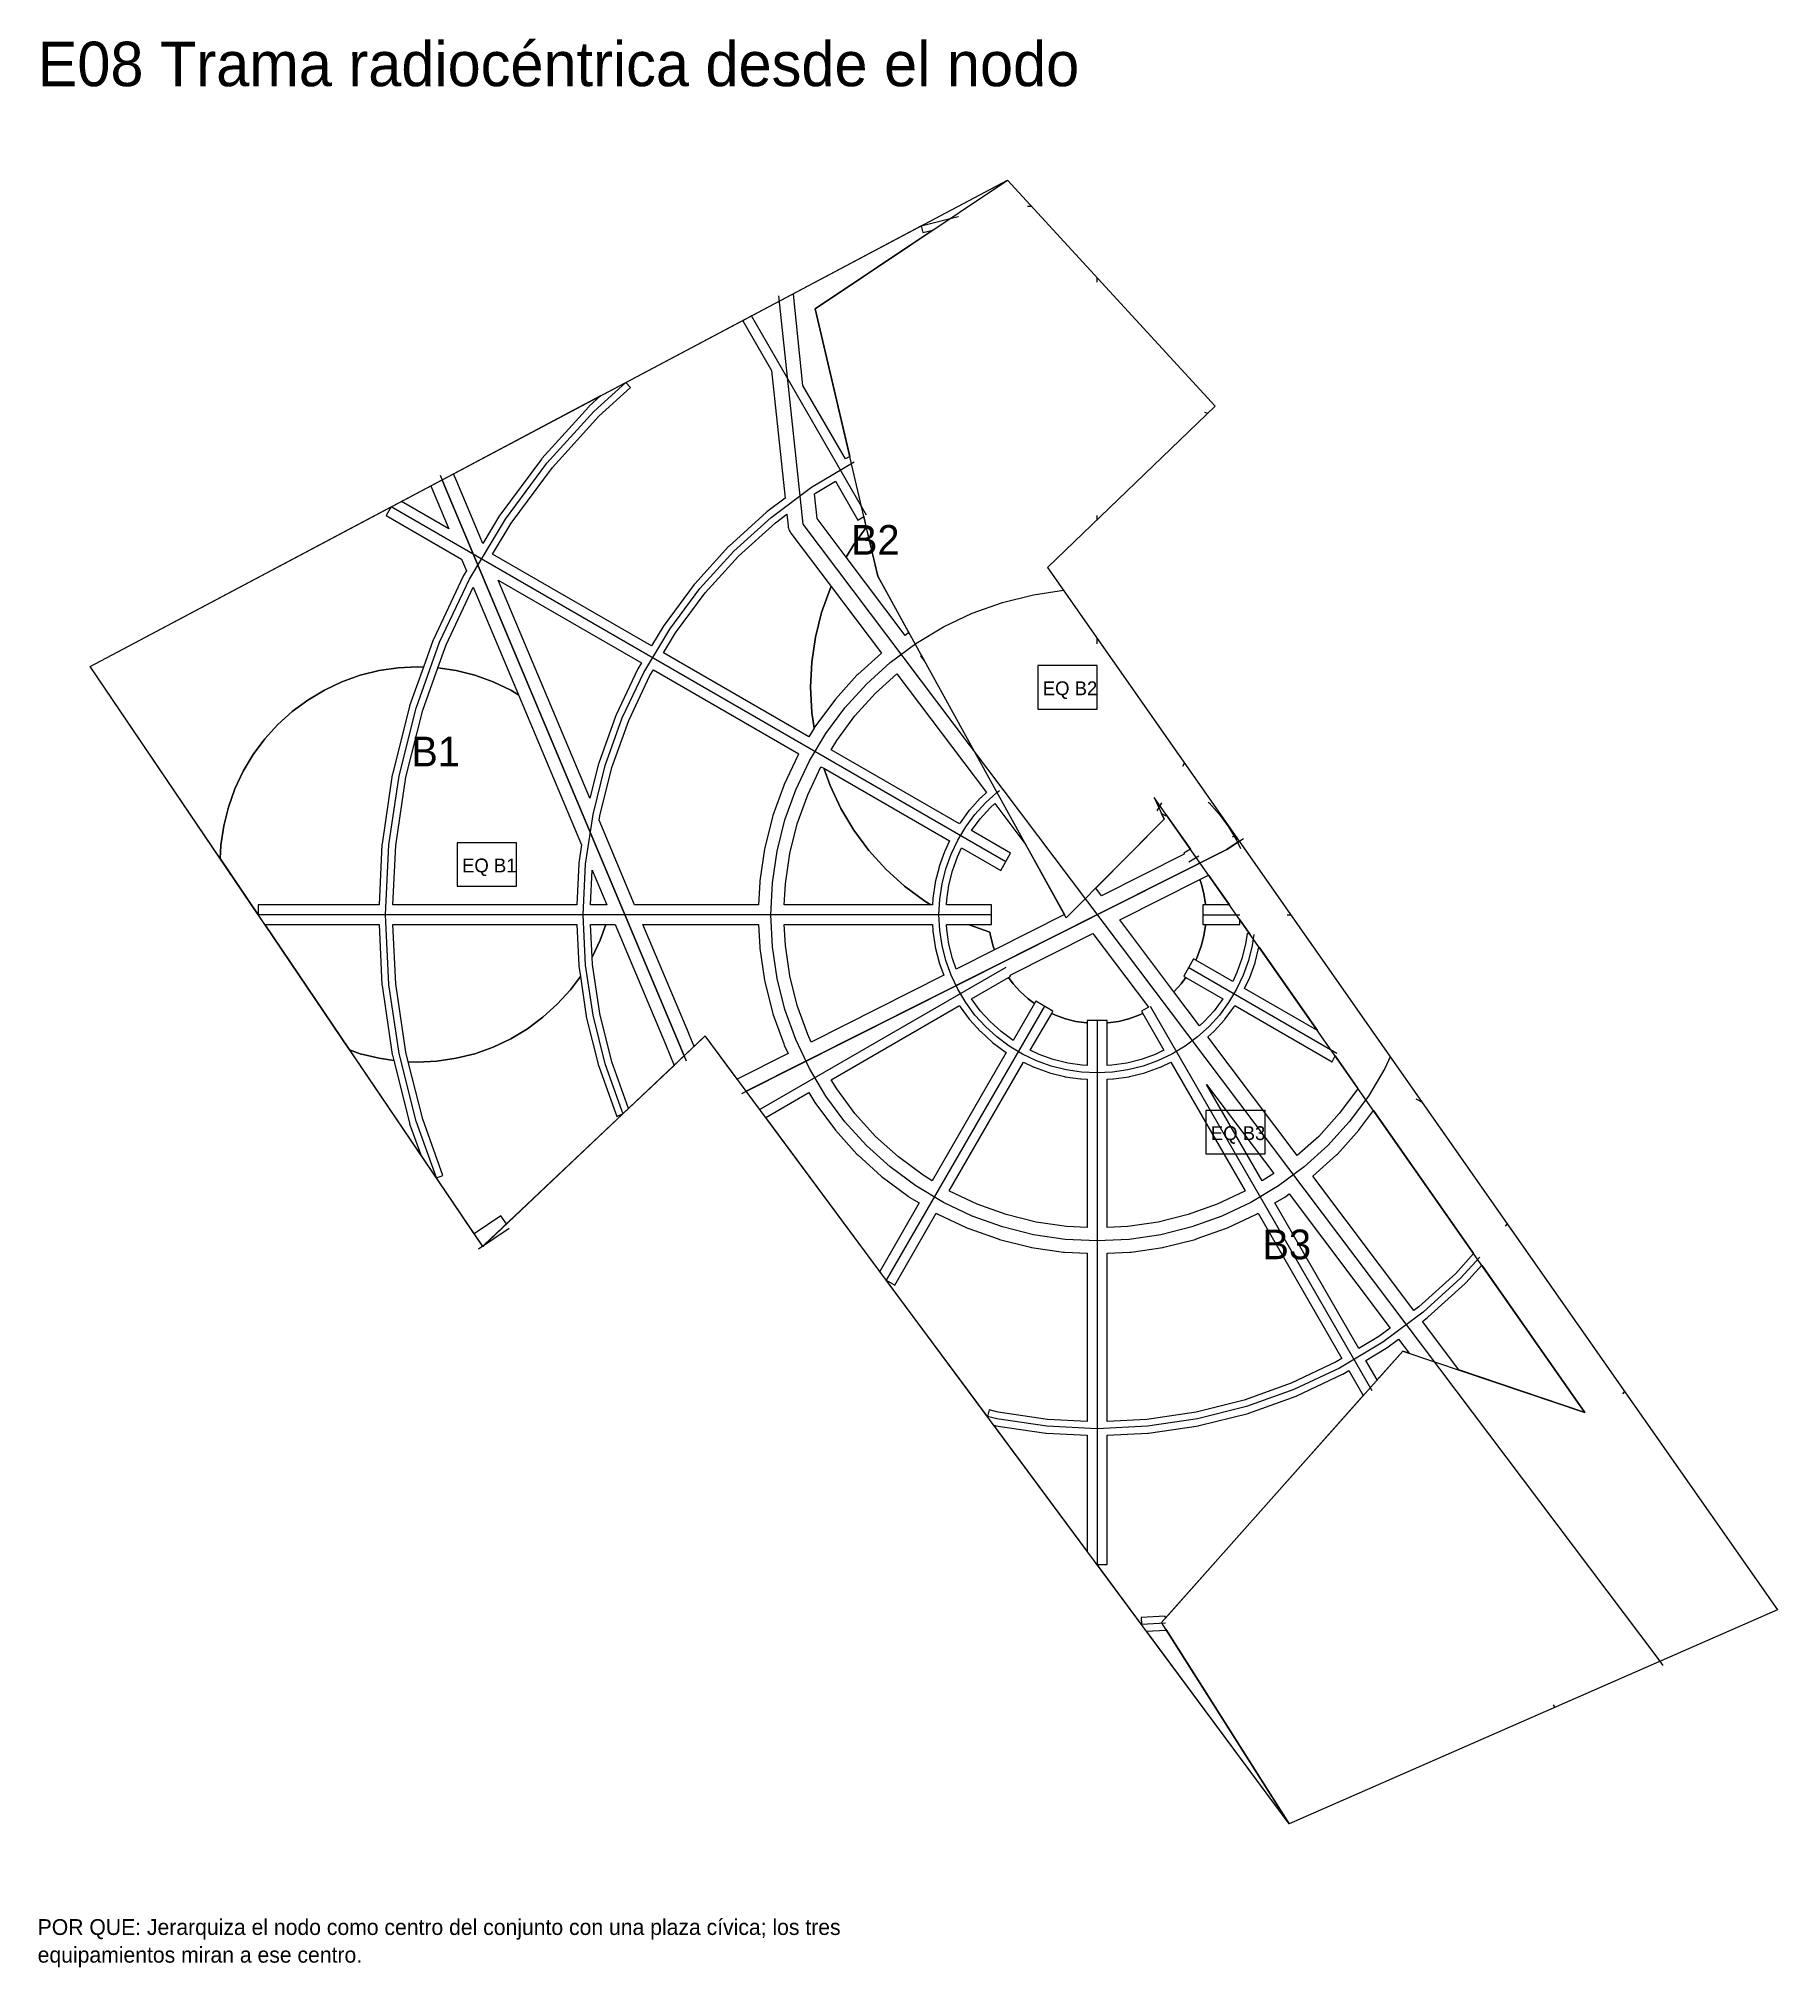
# Model space of a CAD drawing. Header units: metres. Extents: x 3873 to 16340, y -5213 to 3289.
# Drawn here: x 10581 to 12340, y -1013 to 938 of the extents above; entities that cross this region are included whole.
import ezdxf

# ---------------------------------------------------------------- set-up
doc = ezdxf.new("R2010")
doc.units = ezdxf.units.M
for name, color, linetype, lineweight, plot in [('EQUIPAMIENTO', 5, 'Continuous', 0, False), ('LIMITE-INTERVENCION', 30, 'Continuous', 0, False), ('MANZANAS-PROPUESTAS', 33, 'Continuous', 0, False), ('SECTORES', 1, 'Continuous', 0, False), ('TEXTO', 7, 'Continuous', 0, False), ('VERDE-OBLIGATORIO', 3, 'Continuous', 0, False), ('VERDE-PROPUESTO', 82, 'Continuous', 0, False), ('VIA-BOULEVARD', 30, 'Continuous', 0, False), ('VIA-PRIMARIA', 1, 'Continuous', 0, False), ('VIA-SECUNDARIA', 8, 'Continuous', 0, False), ('VIA-TERCIARIA', 9, 'Continuous', 0, False)]:
    doc.layers.add(name, color=color, linetype=linetype, lineweight=lineweight, plot=plot)

msp = doc.modelspace()

# ---------------------------------------------------------------- texts
at = {"layer": 'EQUIPAMIENTO'}
for s, p in [('EQ B2', (11596.8, 274)), ('EQ B1', (11009.3, 94.8)), ('EQ B3', (11766.8, -176))]:
    msp.add_text(s, height=14, dxfattribs=at).set_placement(p)
at = {"layer": 'SECTORES'}
for s, p in [('B2', (11402.8, 416.1)), ('B1', (10958, 202)), ('B3', (11819.1, -296.5))]:
    msp.add_text(s, height=30, dxfattribs=at).set_placement(p)
at = {"layer": 'TEXTO'}
for s, height, p in [('E08 Trama radiocéntrica desde el nodo', 45, (10580, 890)), ('POR QUE: Jerarquiza el nodo como centro del conjunto con una plaza cívica; los tres', 16, (10580, -980)), ('equipamientos miran a ese centro.', 16, (10580, -1008))]:
    msp.add_text(s, height=height, dxfattribs=at).set_placement(p)

# ---------------------------------------------------------------- linework, layer by layer
at = {"layer": 'EQUIPAMIENTO'}
for points in [[(11591.8, 260), (11651.8, 260), (11651.8, 304), (11591.8, 304), (11591.8, 260)], [(11004.3, 80.8), (11064.3, 80.8), (11064.3, 124.8), (11004.3, 124.8), (11004.3, 80.8)], [(11761.8, -190), (11821.8, -190), (11821.8, -146), (11761.8, -146), (11761.8, -190)]]:
    msp.add_lwpolyline(points, close=True, dxfattribs=at)
at = {"layer": 'LIMITE-INTERVENCION'}
msp.add_lwpolyline([(10633, 303), (11561, 795), (11771.2, 566.4), (11601.5, 403.2), (12340, -651), (11846.2, -867.6), (11255.3, -70.6), (11030.2, -283.5), (10633, 303)], close=True, dxfattribs=at)
at = {"layer": 'MANZANAS-PROPUESTAS'}
for points in [[(11475.4, 741.9), (11485.7, 744.5), (11366.7, 664.7), (11401.5, 515.6), (11397.2, 513), (11354.2, 587.4), (11344.5, 679.5), (11342.9, 679.4), (11473.7, 748.7), (11475.4, 741.9)], [(11293.4, 652.7), (11322.5, 602.4), (11336.1, 473.2), (11317.8, 459.6), (11317.2, 459.1), (11279.4, 424.9), (11278.9, 424.4), (11244.7, 386.6), (11244.2, 386), (11213.8, 345), (11213.4, 344.5), (11201, 323.8), (11040.1, 416.7), (11059, 448.1), (11100.7, 504.3), (11147.7, 556.1), (11179.6, 585.1), (11174.9, 590.3), (11302.1, 657.7), (11293.4, 652.7)], [(11138, 566.3), (11137.5, 565.8), (11090.1, 513.4), (11089.6, 512.9), (11047.5, 456.2), (11047.2, 455.6), (11030.3, 427.5), (11004, 490), (11004, 490.1), (11000.6, 497.9), (11149.8, 577), (11138, 566.3)], [(11368.5, 452.7), (11365.8, 477.8), (11366.8, 478.5), (11387, 490.6), (11409.8, 451.2), (11415.7, 454.6), (11418.3, 443.5), (11405.6, 426.4), (11398, 413.6), (11368.5, 452.7)], [(10980, 479.9), (10995.9, 442.2), (10947.9, 469.9), (10977.6, 485.7), (10980, 479.9)], [(10932.5, 455.8), (11008.7, 411.7), (11013.7, 399.8), (11010.8, 395), (11010.5, 394.4), (10980.3, 330.5), (10980, 329.9), (10970.2, 302.5), (10964.3, 302.8), (10944.7, 301.8), (10925.3, 299), (10906.3, 294.2), (10887.8, 287.6), (10870, 279.2), (10853.2, 269.1), (10837.4, 257.4), (10822.9, 244.2), (10809.7, 229.7), (10798, 213.9), (10787.9, 197.1), (10779.5, 179.3), (10772.9, 160.9), (10768.2, 141.8), (10765.3, 122.4), (10764.6, 108.7), (10803, 52), (10803, 52), (10633, 303), (10937.5, 464.4), (10932.5, 455.8)], [(11339.1, 445.4), (11339.3, 444.1), (11339.6, 442.8), (11340, 441.5), (11340.6, 440.3), (11341.3, 439.1), (11342, 438), (11382.8, 383.9), (11381.6, 381.5), (11373, 357.5), (11366.8, 332.7), (11363.1, 307.5), (11361.8, 282), (11363.1, 256.5), (11365.4, 240.6), (11360.2, 231.9), (11213.2, 316.8), (11225.3, 337), (11255.3, 377.4), (11289.1, 414.7), (11326.4, 448.5), (11337.9, 457), (11339.1, 445.4)], [(11147.6, 205.3), (11147.4, 204.6), (11138.7, 169.7), (11045.9, 390.2), (11190.8, 306.6), (11187.2, 300.7), (11186.9, 300.1), (11165.1, 254), (11164.8, 253.3), (11147.6, 205.3)], [(10993.1, 324.8), (11020.7, 383.2), (11066.4, 274.5), (11058.6, 279.2), (11040.8, 287.6), (11022.4, 294.2), (11003.3, 299), (10984.8, 301.7), (10993.1, 324.8)], [(11183.9, 62), (11148, 147.5), (11148.7, 152.1), (11160.9, 200.9), (11177.9, 248.3), (11199.4, 293.8), (11202.9, 299.6), (11349.9, 214.7), (11349.6, 214.2), (11349, 213.1), (11335.2, 183.8), (11334.7, 182.6), (11323.8, 152.2), (11323.4, 150.9), (11315.5, 119.5), (11315.3, 118.3), (11310.5, 86.2), (11310.4, 85), (11309.3, 62), (11183.9, 62)], [(11372.4, 201.7), (11375.3, 200.1), (11381.6, 182.5), (11392.5, 159.4), (11405.6, 137.5), (11420.8, 117), (11438, 98.1), (11456.9, 81), (11477.4, 65.8), (11483.7, 62), (11335.3, 62), (11336.4, 83.1), (11340.9, 113.8), (11348.5, 144), (11359, 173.3), (11372.3, 201.4), (11372.4, 201.7)], [(11764.6, 91.9), (11785.6, 62), (11761.3, 62), (11761.3, 62.8), (11759.7, 73.4), (11757.1, 83.9), (11755.8, 87.5), (11764.6, 91.9)], [(10956, -158.7), (10956.2, -159.4), (10967.5, -191), (10809.8, 42), (10895.6, -84.8), (10906.3, -88.6), (10925.3, -93.3), (10940.2, -95.6), (10956, -158.7)], [(11160.9, -96.9), (11148.7, -48.1), (11141.3, 1.7), (11140.9, 9), (11149.1, 26.3), (11154.7, 42), (11164.1, 42), (11215, -79), (11223.8, -100.4), (11177.7, -144), (11160.9, -96.9)], [(11244, -81.3), (11239, -69.1), (11239, -69), (11192.3, 42), (11309.3, 42), (11310.4, 19), (11310.5, 17.7), (11315.3, -14.3), (11315.5, -15.6), (11323.4, -47), (11323.8, -48.2), (11334.7, -78.7), (11335.2, -79.9), (11339.3, -88.5), (11287.8, -114.4), (11255.3, -70.6), (11244, -81.3)], [(11492.1, 3.2), (11496.6, -9.3), (11362.5, -76.8), (11359, -69.3), (11348.5, -40), (11340.9, -9.9), (11336.4, 20.9), (11335.3, 42), (11485.3, 42), (11485.6, 36), (11485.7, 35.3), (11488, 19.7), (11488.1, 19.1), (11491.9, 3.8), (11492.1, 3.2)], [(11509.2, -3), (11505.4, 7.6), (11501.8, 22.1), (11499.6, 37), (11499.3, 42), (11521.9, 42), (11522.3, 41.8), (11543.4, 34.2), (11543.9, 30.5), (11546.6, 20.1), (11547.8, 16.5), (11509.2, -3)], [(11803.5, 32.9), (11801.9, 22.1), (11798.2, 7.6), (11793.2, -6.6), (11788.9, -15.6), (11751.6, 5.9), (11753.4, 9.9), (11757.1, 20.1), (11759.7, 30.5), (11761.3, 41.2), (11761.3, 42), (11796.3, 42), (11796.3, 46.8), (11806.3, 32.4), (11803.5, 32.9)], [(11801, -22.6), (11806, -12.2), (11806.2, -11.6), (11811.5, 3.2), (11811.7, 3.8), (11815.5, 19.1), (11815.6, 19.2), (11874.6, -65.1), (11801, -22.6)], [(11048.7, -252.5), (11021.5, -270.7), (10983.3, -214.2), (10989.9, -211.9), (10969.5, -155), (10954.9, -96.7), (10964.3, -97.2), (10983.9, -96.2), (11003.3, -93.3), (11022.4, -88.6), (11040.8, -82), (11058.6, -73.6), (11075.4, -63.5), (11091.2, -51.8), (11105.7, -38.6), (11118.9, -24.1), (11129, -10.5), (11134.9, -50.5), (11135, -51.2), (11147.4, -100.7), (11147.6, -101.3), (11164.8, -149.4), (11165.1, -150), (11166, -152), (11172.4, -149), (11054.2, -260.8), (11048.7, -252.5)], [(11566.8, -75.2), (11566.8, -75.2), (11554.8, -66.3), (11543.6, -56.2), (11533.5, -45.1), (11524.6, -33), (11524.6, -33), (11562, -11.4), (11566.8, -17.8), (11574, -25.8), (11582, -33), (11588.4, -37.8), (11566.8, -75.2)], [(11779, -33), (11779, -33), (11770.1, -45.1), (11760, -56.2), (11755.3, -60.4), (11729.4, -26), (11729.6, -25.8), (11736.8, -17.8), (11741.6, -11.4), (11779, -33)], [(11559.8, -87.4), (11484.9, -217.1), (11475.7, -211.6), (11450.7, -193), (11427.7, -172.2), (11406.8, -149.1), (11388.3, -124.1), (11382.7, -114.9), (11512.5, -40), (11512.8, -40.5), (11513.2, -41.1), (11522.5, -53.7), (11522.9, -54.2), (11533.5, -65.9), (11534, -66.3), (11545.6, -76.9), (11546.1, -77.3), (11558.8, -86.7), (11559.3, -87.1), (11559.8, -87.4)], [(11641.8, -100.5), (11636.8, -100.3), (11622, -98.1), (11607.4, -94.4), (11593.3, -89.4), (11584.2, -85.1), (11605.8, -47.8), (11609.7, -49.6), (11619.9, -53.3), (11630.4, -55.9), (11641, -57.5), (11641.8, -57.5), (11641.8, -100.5)], [(11661.8, -57.5), (11662.6, -57.5), (11673.3, -55.9), (11683.7, -53.3), (11693.9, -49.6), (11697.9, -47.8), (11719.4, -85.1), (11710.4, -89.4), (11696.2, -94.4), (11681.7, -98.1), (11666.8, -100.3), (11661.8, -100.5), (11661.8, -57.5)], [(11915.4, -124.1), (11896.8, -149.1), (11876, -172.2), (11854.3, -191.7), (11763.8, -71.6), (11769.7, -66.3), (11770.1, -65.9), (11780.7, -54.2), (11781.1, -53.7), (11790.5, -41.1), (11790.9, -40.5), (11791.2, -40), (11889.4, -96.7), (11892.7, -90.9), (11915.6, -123.7), (11915.4, -124.1)], [(11641.8, -114.5), (11641.8, -264.5), (11620.7, -263.5), (11590, -258.9), (11559.8, -251.4), (11530.5, -240.9), (11502.4, -227.6), (11502.1, -227.4), (11577.2, -97.3), (11587.6, -102.2), (11588.2, -102.4), (11603, -107.7), (11603.7, -107.9), (11618.9, -111.7), (11619.6, -111.9), (11635.1, -114.2), (11635.8, -114.2), (11641.8, -114.5)], [(11801.6, -227.4), (11801.2, -227.6), (11773.1, -240.9), (11743.8, -251.4), (11713.7, -258.9), (11682.9, -263.5), (11661.8, -264.5), (11661.8, -114.5), (11667.8, -114.2), (11668.5, -114.2), (11684.1, -111.9), (11684.7, -111.7), (11700, -107.9), (11700.6, -107.7), (11715.4, -102.4), (11716, -102.2), (11726.4, -97.3), (11801.6, -227.4)], [(11360.2, -127.9), (11366.3, -138), (11367, -139.1), (11386.3, -165.1), (11387.1, -166.1), (11408.8, -190.1), (11409.7, -191), (11433.7, -212.7), (11434.7, -213.6), (11460.7, -232.8), (11461.8, -233.6), (11471.9, -239.6), (11431.9, -308.8), (11316.5, -153.2), (11360.2, -127.9)], [(11762.5, -119.8), (11830.4, -209.8), (11827.9, -211.6), (11818.7, -217.1), (11762.5, -119.8)], [(12014.6, -310.8), (11977.3, -344.6), (11972.3, -348.2), (11870.1, -212.6), (11893.9, -191), (11894.8, -190.1), (11916.5, -166.1), (11917.3, -165.1), (11931.4, -146.2), (12032.7, -290.7), (12014.6, -310.8)], [(11948.2, -366.1), (11936.8, -374.6), (11916.6, -386.7), (11831.7, -239.6), (11841.8, -233.6), (11842.9, -232.8), (11846, -230.5), (11948.2, -366.1)], [(11447.1, -322.6), (11489.1, -249.9), (11489.6, -250.2), (11490.7, -250.8), (11520, -264.6), (11521.1, -265.1), (11551.6, -276), (11552.9, -276.4), (11584.3, -284.3), (11585.5, -284.5), (11617.6, -289.3), (11618.8, -289.4), (11641.8, -290.5), (11641.8, -460.5), (11601.5, -458.5), (11551.7, -451.2), (11542.5, -448.8), (11540.8, -455.6), (11438.4, -317.6), (11447.1, -322.6)], [(11899.5, -396.9), (11893.6, -400.4), (11848.1, -422), (11800.7, -438.9), (11751.9, -451.2), (11702.1, -458.5), (11661.8, -460.5), (11661.8, -290.5), (11684.8, -289.4), (11686.1, -289.3), (11718.1, -284.5), (11719.4, -284.3), (11750.8, -276.4), (11752, -276), (11782.5, -265.1), (11783.7, -264.6), (11812.9, -250.8), (11814.1, -250.2), (11814.6, -249.9), (11899.5, -396.9)], [(11980.8, -359.4), (11985.9, -355.6), (11986.4, -355.2), (12024.2, -320.9), (12024.7, -320.4), (12040.9, -302.5), (12145.3, -451.5), (12017.8, -408.5), (11980.8, -359.4)], [(11923.6, -398.8), (11944.3, -386.4), (11944.9, -386), (11956.7, -377.3), (11967.4, -391.6), (11961, -389.4), (11935, -418.6), (11923.6, -398.8)], [(11720.7, -657.6), (11696.3, -658.8), (11696.6, -665.8), (11651.8, -605.4), (11661.8, -605.4), (11661.8, -474.5), (11703.1, -472.5), (11703.8, -472.4), (11754.3, -464.9), (11755, -464.8), (11804.5, -452.4), (11805.1, -452.2), (11853.2, -435), (11853.8, -434.8), (11899.9, -412.9), (11900.5, -412.6), (11906.5, -409.1), (11921, -434.2), (11921.4, -434), (11720.8, -659.5), (11720.7, -657.6)], [(11548.7, -464.8), (11549.3, -464.9), (11599.8, -472.4), (11600.5, -472.5), (11641.8, -474.5), (11641.8, -591.9), (11547.3, -464.5), (11548.7, -464.8)], [(11701.6, -672.6), (11721.4, -671.6), (11721.4, -670.7), (11846.2, -867.6), (11701.6, -672.6)]]:
    msp.add_lwpolyline(points, close=True, dxfattribs=at)
at = {"layer": 'SECTORES'}
for points in [[(10989.1, 491.8), (11561, 795), (11771.2, 566.4), (11601.5, 403.2), (11795.5, 126.3), (11783, 118), (11296.9, -126.6), (11255.3, -70.6), (11233.9, -90.8), (11227, -74), (10992, 485), (10989.1, 491.8)], [(11030.2, -283.5), (11030, -283.1), (10633, 303), (10989.1, 491.8), (10992, 485), (11227, -74), (11233.9, -90.8), (11032.1, -281.7), (11030.2, -283.5)], [(11795.5, 126.3), (12340, -651), (11846.2, -867.6), (11296.9, -126.6), (11783, 118), (11795.5, 126.3)]]:
    msp.add_lwpolyline(points, close=True, dxfattribs=at)
at = {"layer": 'VERDE-OBLIGATORIO'}
msp.add_lwpolyline([(12145.3, -451.5), (11709.6, 170.5), (11719.7, 148.7), (11620.6, 48.7), (11429.8, 394.3), (11366.7, 664.7), (11561, 795), (11771.2, 566.4), (11601.5, 403.2), (12340, -651), (11846.2, -867.6), (11717, -663.8), (11961, -389.4), (12145.3, -451.5)], close=True, dxfattribs=at)
at = {"layer": 'VERDE-PROPUESTO'}
for points in [[(11418.3, 443.5), (11429.8, 394.3), (11461.3, 337.2), (11460.7, 336.8), (11457.6, 334.5), (11398, 413.6), (11405.6, 426.4), (11418.3, 443.5)], [(11361.8, 282), (11363.1, 307.5), (11366.8, 332.7), (11373, 357.5), (11381.6, 381.5), (11382.8, 383.9), (11433.6, 316.6), (11409.7, 295), (11408.8, 294.1), (11387.1, 270.1), (11386.3, 269.1), (11367, 243.1), (11366.3, 242), (11365.4, 240.6), (11363.1, 256.5), (11361.8, 282)], [(11473.3, 313.7), (11474, 314.3), (11477.1, 308.7), (11473.3, 313.7)], [(10765.3, 122.4), (10768.2, 141.8), (10772.9, 160.9), (10779.5, 179.3), (10787.9, 197.1), (10798, 213.9), (10809.7, 229.7), (10822.9, 244.2), (10837.4, 257.4), (10853.2, 269.1), (10870, 279.2), (10887.8, 287.6), (10906.3, 294.2), (10925.3, 299), (10944.7, 301.8), (10964.3, 302.8), (10970.2, 302.5), (10956.2, 263.3), (10956, 262.7), (10938.9, 194.1), (10938.7, 193.5), (10928.4, 123.6), (10928.3, 122.9), (10925.3, 62), (10803, 62), (10803, 52), (10764.6, 108.7), (10765.3, 122.4)], [(11022.4, 294.2), (11040.8, 287.6), (11058.6, 279.2), (11066.4, 274.5), (11130.2, 122.8), (11127.4, 104), (11127.3, 103.3), (11125.3, 62), (10939.3, 62), (10942.3, 121.9), (10952.5, 191.1), (10969.5, 259), (10984.8, 301.7), (11003.3, 299), (11022.4, 294.2)], [(11539.8, 175.6), (11534, 170.3), (11533.5, 169.8), (11522.9, 158.2), (11522.5, 157.7), (11513.2, 145), (11512.8, 144.5), (11512.5, 144), (11382.7, 218.9), (11388.3, 228.1), (11406.8, 253.1), (11427.7, 276.1), (11449.3, 295.7), (11539.8, 175.6)], [(11456.9, 81), (11438, 98.1), (11420.8, 117), (11405.6, 137.5), (11392.5, 159.4), (11381.6, 182.5), (11375.3, 200.1), (11502.6, 126.6), (11497.7, 116.2), (11497.4, 115.6), (11492.1, 100.8), (11491.9, 100.1), (11488.1, 84.9), (11488, 84.2), (11485.7, 68.7), (11485.6, 68), (11485.3, 62), (11483.7, 62), (11477.4, 65.8), (11456.9, 81)], [(11543.9, 30.5), (11543.4, 34.2), (11522.3, 41.8), (11521.9, 42), (11544.8, 42), (11544.8, 62), (11499.3, 62), (11499.6, 67), (11501.8, 81.8), (11505.4, 96.4), (11510.5, 110.5), (11514.7, 119.6), (11554.3, 96.8), (11564.3, 114.1), (11524.6, 137), (11524.6, 137), (11533.5, 149), (11543.6, 160.2), (11548.3, 164.4), (11579.8, 122.5), (11618.7, 52.1), (11547.8, 16.5), (11546.6, 20.1), (11543.9, 30.5)], [(11739.4, 114.1), (11739.9, 113.1), (11656.3, 71), (11650.4, 78.8), (11719.7, 148.7), (11717, 154.5), (11721.2, 152.1), (11721.7, 153.1), (11746.3, 118.1), (11739.4, 114.1)], [(11139.3, 62), (11141, 97), (11155.7, 62), (11139.3, 62)], [(11761.3, 62.8), (11761.3, 62), (11758.8, 62), (11758.8, 42), (11761.3, 42), (11761.3, 41.2), (11759.7, 30.5), (11757.1, 20.1), (11753.4, 9.9), (11751.6, 5.9), (11749.4, 7.2), (11739.4, -10.1), (11741.6, -11.4), (11736.8, -17.8), (11729.6, -25.8), (11729.4, -26), (11674.6, 46.7), (11755.8, 87.5), (11757.1, 83.9), (11759.7, 73.4), (11761.3, 62.8)], [(10906.3, -88.6), (10895.6, -84.8), (10809.8, 42), (10925.3, 42), (10928.3, -18.9), (10928.4, -19.6), (10938.7, -89.5), (10938.9, -90.2), (10940.2, -95.6), (10925.3, -93.3), (10906.3, -88.6)], [(11105.7, -38.6), (11091.2, -51.8), (11075.4, -63.5), (11058.6, -73.6), (11040.8, -82), (11022.4, -88.6), (11003.3, -93.3), (10983.9, -96.2), (10964.3, -97.2), (10954.9, -96.7), (10952.5, -87.1), (10942.3, -17.9), (10939.3, 42), (11125.3, 42), (11127.3, 0.7), (11127.4, 0), (11129, -10.5), (11118.9, -24.1), (11105.7, -38.6)], [(11140.9, 9), (11139.3, 42), (11154.7, 42), (11149.1, 26.3), (11140.9, 9)], [(11683.7, -53.3), (11673.3, -55.9), (11662.6, -57.5), (11661.8, -57.5), (11661.8, -55), (11641.8, -55), (11641.8, -57.5), (11641, -57.5), (11630.4, -55.9), (11619.9, -53.3), (11609.7, -49.6), (11605.8, -47.8), (11607, -45.6), (11589.7, -35.6), (11588.4, -37.8), (11582, -33), (11574, -25.8), (11566.8, -17.8), (11562, -11.4), (11564.3, -10.1), (11563.7, -9.2), (11647.4, 33), (11703.6, -41.6), (11696.6, -45.6), (11697.9, -47.8), (11693.9, -49.6), (11683.7, -53.3)]]:
    msp.add_lwpolyline(points, close=True, dxfattribs=at)
at = {"layer": 'VIA-BOULEVARD'}
for points in [[(10987.1, 496.4), (10992, 485), (11227, -74), (11235.9, -95.8)], [(11948.4, -91.9), (11942.8, -103.6), (11926.2, -131.4), (11906.9, -157.4), (11885.2, -181.4), (11861.2, -203.1), (11835.2, -222.4), (11807.4, -239.1), (11778.1, -252.9), (11747.6, -263.8), (11716.2, -271.7), (11684.2, -276.4), (11651.8, -278), (11619.5, -276.4), (11587.4, -271.7), (11556, -263.8), (11525.5, -252.9), (11496.3, -239.1), (11468.5, -222.4), (11442.5, -203.1), (11418.5, -181.4), (11396.7, -157.4), (11377.4, -131.4), (11360.8, -103.6), (11346.9, -74.3), (11336, -43.8), (11328.2, -12.4), (11323.4, 19.6), (11321.8, 52), (11323.4, 84.3), (11328.2, 116.4), (11336, 147.8), (11346.9, 178.3), (11360.8, 207.5), (11377.4, 235.3), (11396.7, 261.3), (11418.5, 285.3), (11442.5, 307.1), (11468.5, 326.4), (11496.3, 343), (11525.5, 356.9), (11556, 367.8), (11587.4, 375.6), (11617.7, 380.1)]]:
    msp.add_lwpolyline(points, dxfattribs=at)
at = {"layer": 'VIA-PRIMARIA'}
for points in [[(11329.6, 678), (11354, 447), (12218, -699), (12224.1, -707.3)], [(11292.3, -128.9), (11783, 118), (11799.7, 129)], [(11025.8, -285.9), (11057.1, -265)]]:
    msp.add_lwpolyline(points, dxfattribs=at)
at = {"layer": 'VIA-SECUNDARIA'}
for points in [[(11651.8, 691.8), (11651.8, 696.2)], [(11418.4, 456.2), (11302.1, 657.7)], [(11559.3, 105.4), (10937.5, 464.4)], [(11651.8, 451.6), (11651.8, 455.7)], [(11651.8, 326.1), (11651.8, 331.4)], [(11738.6, 202.3), (11740.2, 205.1)], [(11712.5, 157.1), (11717.1, 165)], [(11788.6, 130.9), (11791.2, 132.4)], [(11744.4, 105.4), (11754.7, 111.4)], [(11544.8, 52), (10803, 52)], [(11758.8, 52), (11796.3, 52)], [(11843.9, 52), (11847.5, 52)], [(11559.3, -1.5), (11310.5, -145.1)], [(11744.4, -1.5), (11894.4, -88)], [(11598.4, -40.6), (11438.4, -317.6)], [(11651.8, -55), (11651.8, -605.4)], [(11705.3, -40.6), (11929.6, -429.2)], [(11974.3, -134.2), (11980.5, -137.8)], [(12113.2, -747.2), (12114.7, -749.8)]]:
    msp.add_lwpolyline(points, dxfattribs=at)
at = {"layer": 'VIA-TERCIARIA'}
for points in [[(11581.3, 768.5), (11585.2, 768.7)], [(11473.7, 748.7), (11511.3, 758.1), (11511.5, 758.2)], [(10983.3, -214.2), (10962.8, -157), (10945.6, -88.5), (10935.3, -18.6), (10931.8, 52), (10935.3, 122.6), (10945.6, 192.4), (10962.8, 261), (10986.6, 327.5), (11016.8, 391.4), (11053.2, 452), (11095.2, 508.7), (11142.7, 561.1), (11174.9, 590.3)], [(11760.4, 560.2), (11763.9, 559.3)], [(11172.4, -149), (11171.4, -147), (11154.2, -99), (11141.8, -49.5), (11134.3, 1), (11131.8, 52), (11134.3, 103), (11141.8, 153.4), (11154.2, 202.9), (11171.4, 251), (11193.2, 297.1), (11219.4, 340.9), (11249.8, 381.9), (11284.1, 419.7), (11321.9, 453.9), (11362.9, 484.3), (11405.9, 510.1)], [(11810.4, 31.8), (11808.7, 20.8), (11804.9, 5.5), (11799.6, -9.2), (11792.9, -23.4), (11784.8, -36.9), (11775.5, -49.5), (11765, -61.2), (11753.3, -71.7), (11740.7, -81.1), (11727.2, -89.1), (11713, -95.8), (11698.3, -101.1), (11683, -104.9), (11667.5, -107.2), (11651.8, -108), (11636.1, -107.2), (11620.6, -104.9), (11605.4, -101.1), (11590.6, -95.8), (11576.4, -89.1), (11562.9, -81.1), (11550.3, -71.7), (11538.7, -61.2), (11528.1, -49.5), (11518.8, -36.9), (11510.7, -23.4), (11504, -9.2), (11498.7, 5.5), (11494.9, 20.8), (11492.6, 36.3), (11491.8, 52), (11492.6, 67.7), (11494.9, 83.2), (11498.7, 98.4), (11504, 113.2), (11510.7, 127.4), (11518.8, 140.9), (11528.1, 153.5), (11538.7, 165.1), (11550.3, 175.7), (11552.9, 177.6)], [(11764, 165.9), (11765, 165.1), (11775.5, 153.5), (11784.8, 140.9), (11792.9, 127.4), (11796.8, 119.1)], [(12066.6, -260.7), (12064.7, -263.2)], [(12038.9, -294.3), (12019.5, -315.7), (11981.7, -350), (11940.7, -380.4), (11896.9, -406.6), (11850.8, -428.4), (11802.8, -445.6), (11753.3, -458), (11702.8, -465.5), (11651.8, -468), (11600.8, -465.5), (11550.4, -458), (11540.8, -455.6)], [(12185.3, -430.2), (12183.3, -432.5)], [(11721.1, -664.6), (11696.6, -665.8)]]:
    msp.add_lwpolyline(points, dxfattribs=at)

msp.set_redraw_order([(e.dxf.handle, doc.entitydb.next_handle()) for e in msp.query("TEXT MTEXT ATTDEF DIMENSION ARC_DIMENSION")])  # texts and dimensions are drawn at this point

doc.saveas('drawing.dxf')
